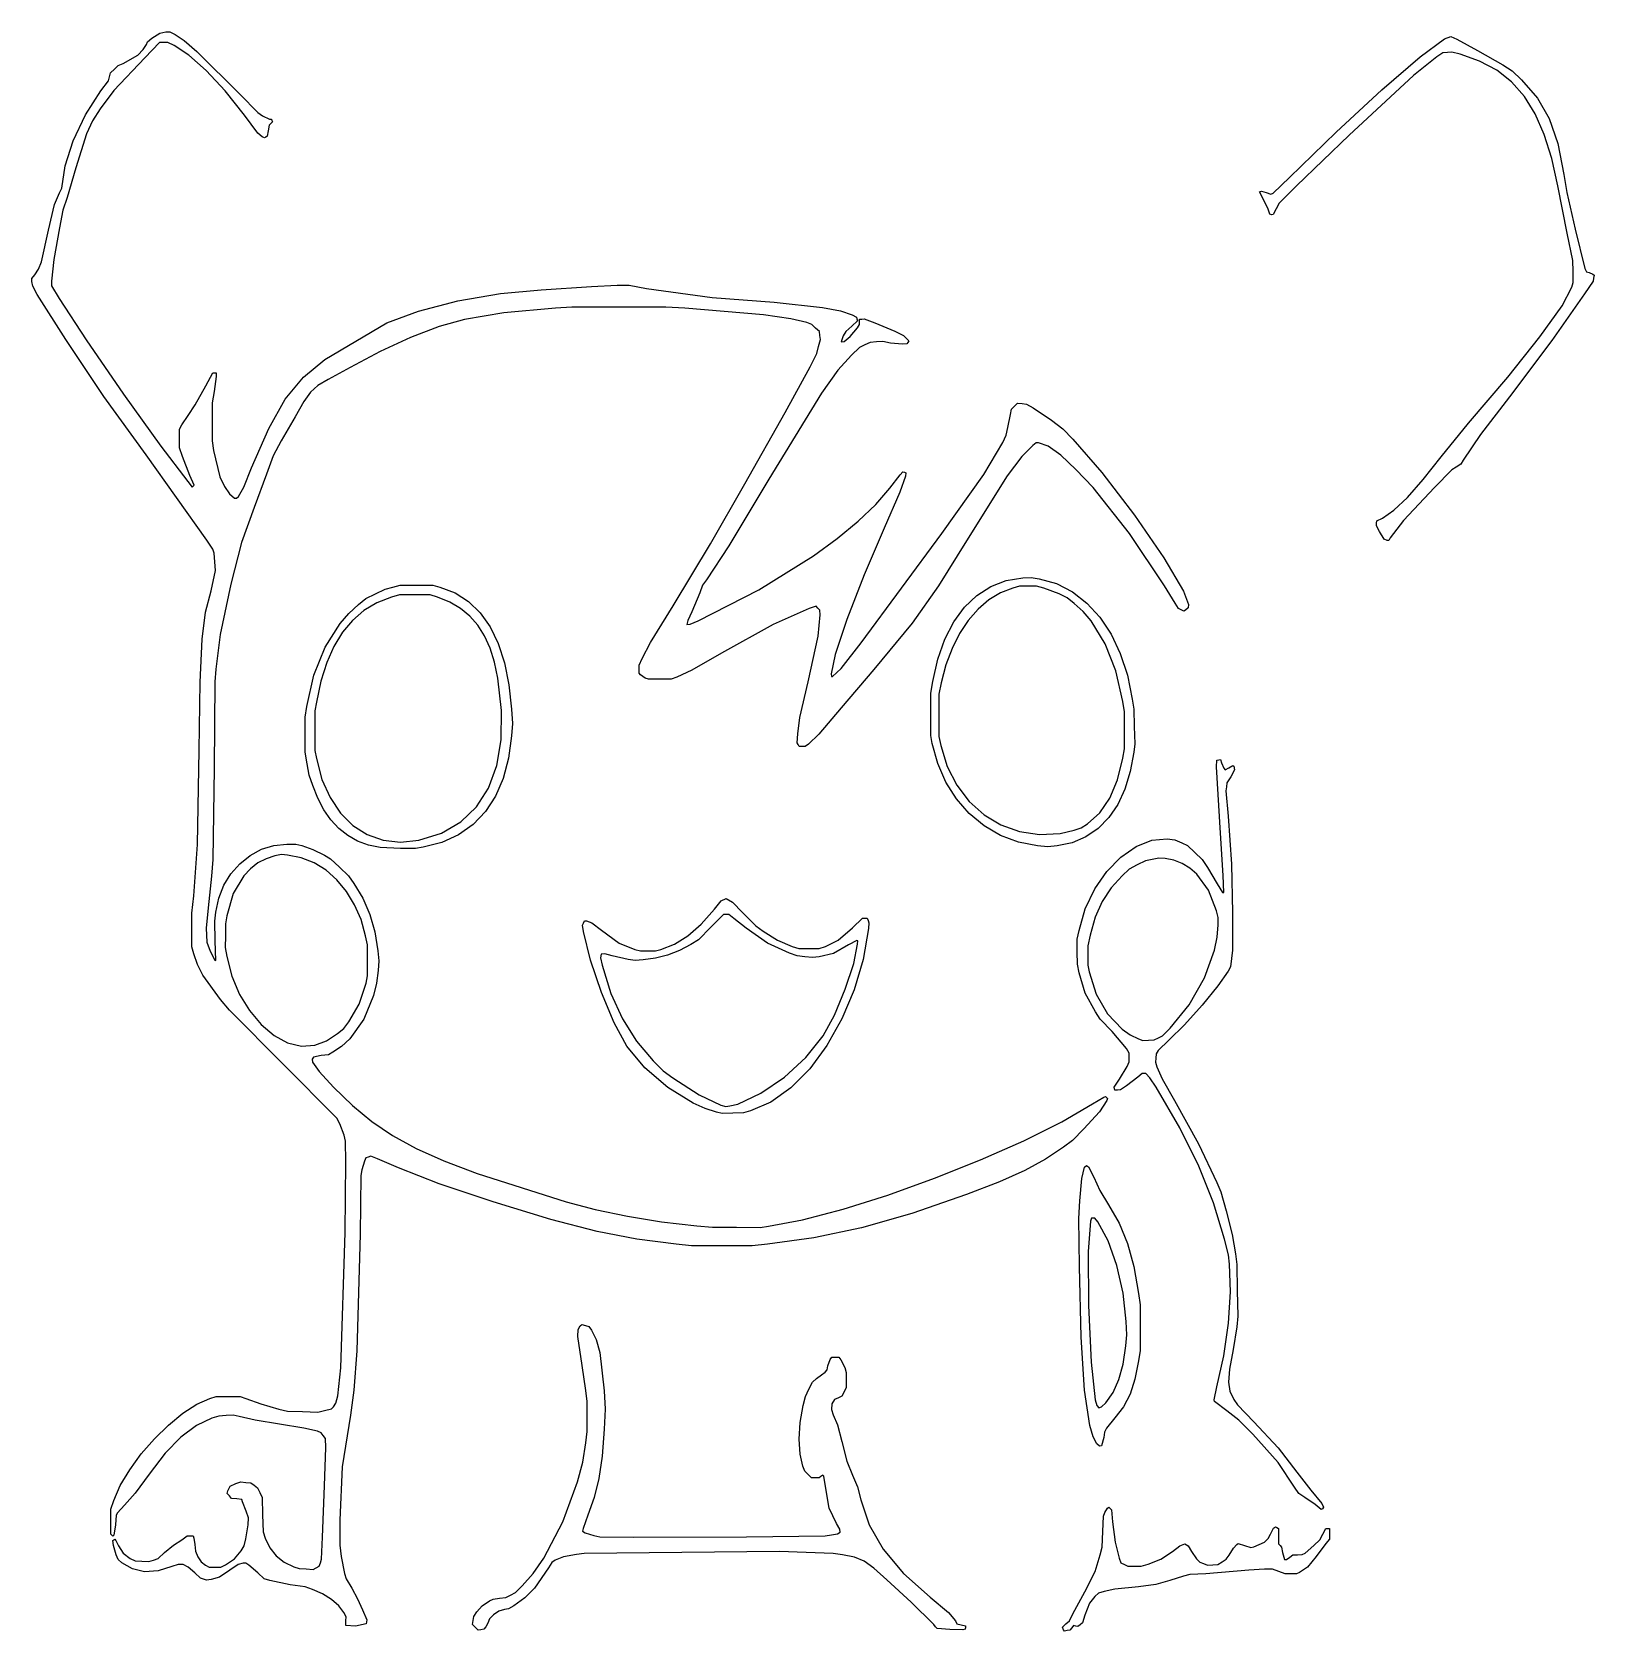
# Model space of a CAD drawing. Extents: x 12 to 169, y 0 to 161.
import ezdxf

# ---------------------------------------------------------------- set-up
doc = ezdxf.new("R2010")
doc.units = 0

msp = doc.modelspace()

# ---------------------------------------------------------------- linework, layer by layer
at = {"layer": 'Layer 1'}
for p, q in [((24.122475, 160.349407), (24.902478, 160.851122)), ((24.902478, 160.851122), (25.535385, 160.98494)), ((25.535385, 160.98494), (25.9239, 160.985)), ((25.9239, 160.985), (26.451741, 160.721234)), ((22.695973, 158.665929), (23.253912, 159.215463)), ((23.253912, 159.215463), (23.572982, 159.737582)), ((24.8835, 159.923), (23.4034, 158.39634)), ((23.572982, 159.737582), (23.664552, 160.00025)), ((23.664552, 160.00025), (24.122475, 160.349407)), ((25.3097, 159.923), (24.8835, 159.923)), ((25.7359, 159.923), (25.3097, 159.923)), ((26.353, 159.626), (25.7359, 159.923)), ((27.843033, 158.65775), (26.353, 159.626)), ((26.451741, 160.721234), (27.35101, 160.134747)), ((27.35101, 160.134747), (28.630295, 159.037238)), ((151.69133, 158.490672), (154.13652, 160.289081)), ((154.13652, 160.289081), (154.754155, 160.521175)), ((154.754155, 160.521175), (155.36222, 160.245871)), ((155.36222, 160.245871), (157.44352, 159.130721)), ((23.4034, 158.39634), (20.293584, 155.109876)), ((20.349891, 157.236113), (20.735706, 157.611083)), ((20.735706, 157.611083), (21.242022, 157.799382)), ((21.242022, 157.799382), (22.695973, 158.665929)), ((29.588787, 157.097), (27.843033, 158.65775)), ((28.630295, 159.037238), (32.996981, 154.693934)), ((147.823988, 155.163432), (151.69133, 158.490672)), ((153.34034, 158.490397), (151.013288, 156.603441)), ((153.96325, 158.893362), (153.34034, 158.490397)), ((154.4146, 158.930792), (153.96325, 158.893362)), ((154.86594, 158.968222), (154.4146, 158.930792)), ((155.71031, 158.73819), (154.86594, 158.968222)), ((157.663271, 158.059782), (155.71031, 158.73819)), ((157.44352, 159.130721), (159.99756, 157.691601)), ((159.378854, 157.142579), (157.663271, 158.059782)), ((159.99756, 157.691601), (160.93665, 157.071383)), ((18.998333, 155.055328), (19.762025, 156.073098)), ((19.762025, 156.073098), (19.863051, 156.467121)), ((19.863051, 156.467121), (19.964077, 156.861145)), ((19.964077, 156.861145), (20.349891, 157.236113)), ((31.483548, 155.0495), (29.588787, 157.097)), ((151.013288, 156.603441), (144.54463, 150.597787)), ((160.871986, 155.966441), (159.378854, 157.142579)), ((160.93665, 157.071383), (161.88118, 156.158842)), ((161.88118, 156.158842), (163.467003, 154.342575)), ((17.448482, 152.649006), (18.998333, 155.055328)), ((20.293584, 155.109876), (18.89934, 153.27116)), ((33.4206, 152.621), (31.483548, 155.0495)), ((32.996981, 154.693934), (34.765711, 152.872214)), ((143.215912, 150.916342), (147.823988, 155.163432)), ((162.157595, 154.511227), (160.871986, 155.966441)), ((163.250607, 152.756796), (162.157595, 154.511227)), ((18.89934, 153.27116), (18.161194, 152.033961)), ((34.765711, 152.872214), (35.247483, 152.54777)), ((163.467003, 154.342575), (164.649051, 152.277044)), ((16.21189, 150.053674), (17.448482, 152.649006)), ((18.161194, 152.033961), (17.552669, 150.730979)), ((34.783338, 150.820502), (33.4206, 152.621)), ((35.247483, 152.54777), (35.932343, 152.223326)), ((35.922071, 151.599683), (35.823771, 151.056133)), ((36.080996, 151.775293), (35.922071, 151.599683)), ((35.932343, 152.223326), (36.1355, 152.223)), ((36.23992, 151.950902), (36.080996, 151.775293)), ((36.1355, 152.223), (36.18771, 152.086951)), ((36.18771, 152.086951), (36.23992, 151.950902)), ((164.165951, 150.683007), (163.250607, 152.756796)), ((164.649051, 152.277044), (165.511331, 149.774537)), ((15.385935, 147.511864), (16.21189, 150.053674)), ((17.552669, 150.730979), (16.47752, 147.32091)), ((35.209107, 150.433018), (34.783338, 150.820502)), ((35.435683, 150.329782), (35.209107, 150.433018)), ((35.580577, 150.421182), (35.435683, 150.329782)), ((35.725471, 150.512582), (35.580577, 150.421182)), ((35.823771, 151.056133), (35.725471, 150.512582)), ((138.54852, 146.358381), (143.215912, 150.916342)), ((144.54463, 150.597787), (139.23453, 145.502027)), ((164.918552, 148.269719), (164.165951, 150.683007)), ((165.511331, 149.774537), (166.13785, 146.647342)), ((165.52334, 145.49679), (164.918552, 148.269719)), ((15.067993, 145.266108), (15.385935, 147.511864)), ((16.47752, 147.32091), (15.60033, 144.34669)), ((136.89202, 144.790291), (138.54852, 146.358381)), ((166.13785, 146.647342), (166.41586, 144.833052)), ((14.324587, 143.6302), (14.83063, 144.823599)), ((14.83063, 144.823599), (15.067993, 145.266108)), ((135.53518, 144.924864), (135.735849, 144.98765)), ((135.91257, 144.124888), (135.53518, 144.924864)), ((135.735849, 144.98765), (136.20626, 144.850763)), ((136.20626, 144.850763), (136.6738, 144.673504)), ((136.6738, 144.673504), (136.89202, 144.790291)), ((139.23453, 145.502027), (137.50875, 143.768377)), ((166.46507, 140.76195), (165.52334, 145.49679)), ((166.41586, 144.833052), (167.25717, 141.160232)), ((13.73331, 141.041809), (14.324587, 143.6302)), ((15.60033, 144.34669), (15.162449, 143.06341)), ((136.4037, 143.172634), (135.91257, 144.124888)), ((136.562755, 142.65227), (136.4037, 143.172634)), ((137.19746, 143.195357), (136.88616, 142.622337)), ((137.50875, 143.768377), (137.19746, 143.195357)), ((15.162449, 143.06341), (14.808688, 141.29338)), ((136.73255, 142.592757), (136.562755, 142.65227)), ((136.88616, 142.622337), (136.73255, 142.592757)), ((13.016635, 137.858956), (13.73331, 141.041809)), ((14.808688, 141.29338), (14.251006, 138.094283)), ((167.04625, 138.0184), (166.46507, 140.76195)), ((167.25717, 141.160232), (168.24715, 137.182472)), ((12.35383, 136.567859), (12.725962, 137.130873)), ((12.725962, 137.130873), (13.016635, 137.858956)), ((14.251006, 138.094283), (14.004871, 135.93455)), ((167.05725, 136.91213), (167.04625, 138.0184)), ((167.06825, 135.80586), (167.05725, 136.91213)), ((168.24715, 137.182472), (168.39582, 136.877536)), ((168.39582, 136.877536), (168.66133, 136.794456)), ((168.66133, 136.794456), (169.04612, 136.616739)), ((12.0574, 136.179), (12.35383, 136.567859)), ((12.057406, 135.89261), (12.0574, 136.179)), ((12.141578, 135.427612), (12.057406, 135.89261)), ((12.565547, 134.593509), (12.141578, 135.427612)), ((14.004871, 135.93455), (14.004517, 135.443318)), ((14.004517, 135.443318), (14.783959, 134.164518)), ((63.255641, 135.05435), (68.344491, 135.375453)), ((68.344491, 135.375453), (70.911041, 135.513671)), ((70.911041, 135.513671), (72.105811, 135.517371)), ((72.105811, 135.517371), (73.875841, 135.199603)), ((73.875841, 135.199603), (80.469231, 134.265061)), ((165.953812, 133.453479), (166.9456, 135.3191)), ((166.9456, 135.3191), (167.06825, 135.80586)), ((169.0686, 135.925967), (168.21851, 134.639087)), ((169.04612, 136.616739), (169.1654, 136.522099)), ((169.117, 136.224033), (169.0686, 135.925967)), ((169.1654, 136.522099), (169.117, 136.224033)), ((15.461606, 130.05341), (12.565547, 134.593509)), ((14.783959, 134.164518), (17.496094, 130.007054)), ((50.923631, 132.916646), (54.90408, 133.934359)), ((54.90408, 133.934359), (59.186484, 134.683652)), ((59.186484, 134.683652), (63.255641, 135.05435)), ((80.469231, 134.265061), (86.708601, 133.81141)), ((86.708601, 133.81141), (91.570662, 133.291216)), ((168.21851, 134.639087), (164.922589, 129.962607)), ((47.760341, 131.74069), (50.923631, 132.916646)), ((55.567306, 132.083086), (53.005495, 131.351249)), ((59.505371, 132.725533), (55.567306, 132.083086)), ((64.715586, 133.211326), (59.505371, 132.725533)), ((66.352866, 133.322569), (64.715586, 133.211326)), ((71.087706, 133.323869), (66.352866, 133.322569)), ((75.822546, 133.325169), (71.087706, 133.323869)), ((77.725336, 133.210951), (75.822546, 133.325169)), ((85.632961, 132.540479), (77.725336, 133.210951)), ((88.365611, 132.150721), (85.632961, 132.540479)), ((89.994136, 131.758931), (88.365611, 132.150721)), ((91.570662, 133.291216), (93.374587, 132.926786)), ((93.374587, 132.926786), (94.547891, 132.52761)), ((95.093421, 131.925945), (94.502111, 131.397384)), ((94.547891, 132.52761), (94.970421, 132.313493)), ((94.970421, 132.313493), (95.031921, 132.119719)), ((95.031921, 132.119719), (95.093421, 131.925945)), ((95.289881, 131.819089), (95.292881, 132.088588)), ((95.292881, 132.088588), (95.517481, 132.114778)), ((95.517481, 132.114778), (95.742081, 132.140968)), ((95.742081, 132.140968), (96.845011, 131.731664)), ((163.715966, 130.326352), (165.953812, 133.453479)), ((41.512981, 128.04731), (47.760341, 131.74069)), ((53.005495, 131.351249), (50.11381, 130.252303)), ((90.507126, 131.562619), (89.994136, 131.758931)), ((90.878386, 131.205947), (90.507126, 131.562619)), ((91.249636, 130.849274), (90.878386, 131.205947)), ((91.306536, 130.451016), (91.249636, 130.849274)), ((91.363436, 130.052758), (91.306536, 130.451016)), ((93.651461, 130.416685), (93.43698, 129.827271)), ((93.910791, 130.868823), (93.651461, 130.416685)), ((93.731265, 129.843587), (94.34111, 130.353238)), ((94.502111, 131.397384), (93.910791, 130.868823)), ((94.34111, 130.353238), (95.073311, 131.243828)), ((95.073311, 131.243828), (95.286881, 131.54959)), ((95.286881, 131.54959), (95.289881, 131.819089)), ((96.845011, 131.731664), (98.832951, 130.894792)), ((98.832951, 130.894792), (99.717971, 130.467224)), ((99.717971, 130.467224), (99.980991, 130.190539)), ((160.490537, 126.277225), (163.715966, 130.326352)), ((19.279406, 124.312833), (15.461606, 130.05341)), ((17.496094, 130.007054), (21.258829, 124.556519)), ((47.069648, 128.860681), (44.050406, 127.250816)), ((50.11381, 130.252303), (47.069648, 128.860681)), ((90.996846, 128.63673), (91.180146, 129.344744)), ((91.180146, 129.344744), (91.363436, 130.052758)), ((93.43698, 129.827271), (93.731265, 129.843587)), ((95.299781, 129.25653), (94.483141, 128.476897)), ((95.827331, 129.514107), (95.299781, 129.25653)), ((96.354871, 129.771683), (95.827331, 129.514107)), ((96.993961, 129.813213), (96.354871, 129.771683)), ((97.633041, 129.854743), (96.993961, 129.813213)), ((98.409991, 129.704307), (97.633041, 129.854743)), ((99.620371, 129.582205), (98.409991, 129.704307)), ((100.053811, 129.610535), (99.620371, 129.582205)), ((99.980991, 130.190539), (100.244011, 129.913853)), ((100.148911, 129.762195), (100.053811, 129.610535)), ((100.244011, 129.913853), (100.148911, 129.762195)), ((164.922589, 129.962607), (160.64986, 124.300687)), ((39.356185, 126.261938), (41.512981, 128.04731)), ((44.050406, 127.250816), (41.858626, 126.027446)), ((87.814226, 122.70711), (90.342886, 127.3092)), ((90.342886, 127.3092), (90.996846, 128.63673)), ((94.483141, 128.476897), (93.124251, 126.971539)), ((29.55839, 125.410888), (30.246049, 126.690648)), ((30.246049, 126.690648), (30.4223, 126.69)), ((30.5938, 126.33599), (30.37876, 124.83146)), ((30.4223, 126.69), (30.5985, 126.69)), ((30.5985, 126.69), (30.5938, 126.33599)), ((37.538201, 124.039668), (39.356185, 126.261938)), ((41.858626, 126.027446), (40.823806, 125.414828)), ((93.124251, 126.971539), (91.46967, 124.668335)), ((156.536, 121.6456), (160.490537, 126.277225)), ((23.530346, 118.45971), (19.279406, 124.312833)), ((21.258829, 124.556519), (25.017454, 119.312559)), ((28.478361, 123.480048), (29.55839, 125.410888)), ((30.37876, 124.83146), (30.168455, 123.68094)), ((35.865627, 121.094169), (37.538201, 124.039668)), ((40.077965, 124.760801), (39.39069, 123.806834)), ((40.823806, 125.414828), (40.077965, 124.760801)), ((91.46967, 124.668335), (86.177571, 116.025497)), ((160.64986, 124.300687), (157.760748, 120.499409)), ((27.117237, 121.482738), (27.75147, 122.428928)), ((27.75147, 122.428928), (28.478361, 123.480048)), ((30.168455, 123.68094), (30.166155, 121.77815)), ((38.531566, 122.294396), (37.135556, 119.860596)), ((39.39069, 123.806834), (38.531566, 122.294396)), ((83.765906, 115.53847), (87.814226, 122.70711)), ((110.20432, 121.21874), (110.47883, 122.52755)), ((110.47883, 122.52755), (110.57988, 123.05552)), ((110.57988, 123.05552), (110.88251, 123.35815)), ((110.88251, 123.35815), (111.18514, 123.66078)), ((111.18514, 123.66078), (111.6329, 123.60778)), ((111.6329, 123.60778), (112.08066, 123.55478)), ((112.08066, 123.55478), (112.7567, 123.19013)), ((112.7567, 123.19013), (114.59063, 121.95208)), ((26.882107, 121.026538), (27.117237, 121.482738)), ((26.883907, 120.097268), (26.882107, 121.026538)), ((30.166155, 121.77815), (30.163855, 119.87537)), ((34.145061, 117.13911), (35.865627, 121.094169)), ((110.03087, 120.4379), (110.20432, 121.21874)), ((114.59063, 121.95208), (115.74852, 121.07868)), ((115.74852, 121.07868), (116.76041, 120.03376)), ((153.78301, 118.26222), (156.536, 121.6456)), ((25.017454, 119.312559), (27.717259, 115.774818)), ((26.885707, 119.167998), (26.883907, 120.097268)), ((27.20564, 118.282978), (26.885707, 119.167998)), ((30.163855, 119.87537), (30.314911, 118.90185)), ((37.135556, 119.860596), (36.302071, 118.344568)), ((107.786152, 116.495436), (109.69129, 119.71421)), ((109.69129, 119.71421), (110.03087, 120.4379)), ((112.71884, 119.4016), (111.604695, 118.296209)), ((113.064, 119.654), (112.71884, 119.4016)), ((113.30431, 119.65428), (113.064, 119.654)), ((114.251505, 119.330863), (113.30431, 119.65428)), ((115.528773, 118.417017), (114.251505, 119.330863)), ((116.76041, 120.03376), (119.6631, 116.680526)), ((157.760748, 120.499409), (156.01879, 117.928657)), ((29.659136, 109.88411), (23.530346, 118.45971)), ((27.943315, 116.394268), (27.20564, 118.282978)), ((30.314911, 118.90185), (30.959747, 116.255798)), ((36.302071, 118.344568), (35.646116, 116.515986)), ((111.604695, 118.296209), (110.125789, 116.338936)), ((117.061684, 116.997346), (115.528773, 118.417017)), ((151.988431, 115.97285), (153.78301, 118.26222)), ((155.76656, 117.524417), (155.31078, 117.229327)), ((156.01879, 117.928657), (155.76656, 117.524417)), ((28.361051, 115.390578), (27.943315, 116.394268)), ((30.959747, 116.255798), (31.404464, 115.279969)), ((33.350863, 115.208169), (34.145061, 117.13911)), ((35.646116, 116.515986), (34.405696, 113.152916)), ((86.177571, 116.025497), (82.147431, 109.295181)), ((98.322681, 115.101247), (99.387071, 116.461277)), ((99.916401, 116.300797), (99.358422, 114.695597)), ((99.387071, 116.461277), (99.643021, 116.764267)), ((99.643021, 116.764267), (99.802561, 116.703067)), ((99.802561, 116.703067), (99.962101, 116.641867)), ((99.962101, 116.641867), (99.916401, 116.300797)), ((103.5818, 110.5386), (107.786152, 116.495436)), ((110.125789, 116.338936), (106.04122, 109.82217)), ((118.775811, 115.156454), (117.061684, 116.997346)), ((119.6631, 116.680526), (122.930759, 112.394071)), ((150.397996, 114.172644), (151.988431, 115.97285)), ((154.855, 116.934227), (153.12829, 115.174597)), ((155.31078, 117.229327), (154.855, 116.934227)), ((27.717259, 115.774818), (28.184351, 115.213778)), ((28.184351, 115.213778), (28.272701, 115.302178)), ((28.272701, 115.302178), (28.361051, 115.390578)), ((31.404464, 115.279969), (31.931441, 114.53364)), ((31.931441, 114.53364), (32.417974, 114.110142)), ((32.623608, 114.103138), (32.833141, 114.266749)), ((32.833141, 114.266749), (33.350863, 115.208169)), ((80.311142, 109.513587), (83.765906, 115.53847)), ((96.917002, 113.478268), (98.322681, 115.101247)), ((99.358422, 114.695597), (97.766351, 111.069477)), ((122.449999, 110.549429), (118.775811, 115.156454)), ((153.12829, 115.174597), (150.006973, 111.862279)), ((32.417974, 114.110142), (32.623608, 114.103138)), ((34.405696, 113.152916), (33.119768, 109.642956)), ((95.1419, 111.78522), (96.917002, 113.478268)), ((147.88848, 112.10131), (149.026435, 112.876998)), ((149.026435, 112.876998), (150.397996, 114.172644)), ((93.038792, 110.050776), (95.1419, 111.78522)), ((97.766351, 111.069477), (95.750519, 106.377705)), ((122.930759, 112.394071), (125.888268, 108.104461)), ((147.27576, 111.3282), (147.30406, 111.57506)), ((147.60047, 110.73429), (147.27576, 111.3282)), ((147.30406, 111.57506), (147.33236, 111.82191)), ((147.33236, 111.82191), (147.88848, 112.10131)), ((150.006973, 111.862279), (148.65672, 110.118287)), ((30.261614, 108.96999), (29.659136, 109.88411)), ((33.119768, 109.642956), (32.057086, 105.449296)), ((76.530466, 103.28097), (80.311142, 109.513587)), ((90.649097, 108.303607), (93.038792, 110.050776)), ((95.470628, 99.546783), (103.5818, 110.5386)), ((106.04122, 109.82217), (103.237577, 105.26659)), ((125.95591, 105.27278), (122.449999, 110.549429)), ((148.06291, 109.9855), (147.60047, 110.73429)), ((148.368, 109.831), (148.06247, 109.98588)), ((148.06247, 109.98588), (148.06291, 109.9855)), ((148.53616, 109.830657), (148.368, 109.831)), ((148.65672, 110.118287), (148.53616, 109.830657)), ((30.365092, 108.55904), (30.261614, 108.96999)), ((30.513125, 106.830555), (30.365092, 108.55904)), ((82.147431, 109.295181), (79.892901, 105.892097)), ((85.175612, 104.885789), (90.649097, 108.303607)), ((125.888268, 108.104461), (127.86051, 104.74176)), ((30.065778, 104.79295), (30.513125, 106.830555)), ((95.750519, 106.377705), (94.020271, 101.911177)), ((29.502189, 102.648936), (30.065778, 104.79295)), ((32.057086, 105.449296), (30.98985, 100.395325)), ((46.614261, 104.47548), (47.590912, 104.95641)), ((47.590912, 104.95641), (48.343177, 105.15652)), ((48.343177, 105.15652), (49.095442, 105.35664)), ((49.095442, 105.35664), (50.732722, 105.35364)), ((50.732722, 105.35364), (52.370002, 105.35064)), ((52.370002, 105.35064), (53.078016, 105.1551)), ((53.078016, 105.1551), (54.61412, 104.567919)), ((54.61412, 104.567919), (55.971304, 103.70544)), ((79.226161, 104.564577), (78.424464, 102.681637)), ((79.052781, 101.761147), (85.175612, 104.885789)), ((79.505641, 105.361087), (79.226161, 104.564577)), ((79.892901, 105.892097), (79.505641, 105.361087)), ((103.237577, 105.26659), (100.58968, 101.51114)), ((107.102655, 104.320489), (108.499314, 105.22072)), ((109.459518, 104.586687), (108.290505, 103.87724)), ((108.499314, 105.22072), (110.038867, 105.81278)), ((110.70439, 105.06045), (109.459518, 104.586687)), ((110.038867, 105.81278), (111.70957, 106.08314)), ((111.388, 105.248), (110.70439, 105.06045)), ((112.243, 105.248), (111.388, 105.248)), ((111.70957, 106.08314), (112.55033, 106.13414)), ((113.09841, 105.24776), (112.243, 105.248)), ((112.55033, 106.13414), (113.3601, 105.99263)), ((113.84284, 105.0553), (113.09841, 105.24776)), ((113.3601, 105.99263), (115.097619, 105.504861)), ((115.38379, 104.47327), (113.84284, 105.0553)), ((115.097619, 105.504861), (116.705206, 104.683413)), ((116.705206, 104.683413), (118.166911, 103.548872)), ((127.03877, 103.52575), (125.95591, 105.27278)), ((127.86051, 104.74176), (128.380785, 103.388687)), ((43.929888, 102.511024), (44.888477, 103.3886)), ((44.888477, 103.3886), (45.63761, 103.99456)), ((46.749266, 103.561683), (45.444291, 102.787301)), ((45.63761, 103.99456), (46.614261, 104.47548)), ((48.210449, 104.13412), (46.749266, 103.561683)), ((49.006965, 104.37883), (48.210449, 104.13412)), ((50.555745, 104.37983), (49.006965, 104.37883)), ((52.104525, 104.38083), (50.555745, 104.37983)), ((52.85679, 104.13049), (52.104525, 104.38083)), ((54.083052, 103.634428), (52.85679, 104.13049)), ((55.162629, 103.006987), (54.083052, 103.634428)), ((56.101805, 102.239741), (55.162629, 103.006987)), ((55.971304, 103.70544), (57.148361, 102.569724)), ((74.26105, 99.569586), (76.530466, 103.28097)), ((90.22425, 102.99454), (86.61446, 101.384319)), ((90.92048, 103.22393), (90.22425, 102.99454)), ((91.10765, 103.03676), (90.92048, 103.22393)), ((91.29482, 102.84959), (91.10765, 103.03676)), ((104.784981, 101.649639), (105.86063, 103.125619)), ((105.86063, 103.125619), (107.102655, 104.320489)), ((107.208731, 102.947198), (106.225577, 101.811651)), ((108.290505, 103.87724), (107.208731, 102.947198)), ((116.18031, 104.08369), (115.38379, 104.47327)), ((116.89453, 103.51208), (116.18031, 104.08369)), ((117.770884, 102.708754), (116.89453, 103.51208)), ((118.166911, 103.548872), (119.466784, 102.121825)), ((127.38011, 103.01773), (127.03877, 103.52575)), ((127.64371, 102.88142), (127.38011, 103.01773)), ((128.328859, 103.053847), (128.08149, 102.83831)), ((128.380785, 103.388687), (128.328859, 103.053847)), ((29.163209, 99.904688), (29.502189, 102.648936)), ((41.54111, 99.098499), (43.048716, 101.496077)), ((43.048716, 101.496077), (43.929888, 102.511024)), ((44.291575, 101.805446), (43.287164, 100.61059)), ((45.444291, 102.787301), (44.291575, 101.805446)), ((56.906864, 101.324261), (56.101805, 102.239741)), ((57.584091, 100.252122), (56.906864, 101.324261)), ((57.148361, 102.569724), (58.14408, 101.162831)), ((78.011369, 101.789926), (77.938176, 101.398188)), ((77.938176, 101.398188), (78.265206, 101.418052)), ((78.424464, 102.681637), (78.011369, 101.789926)), ((78.265206, 101.418052), (79.052781, 101.761147)), ((86.61446, 101.384319), (81.42445, 98.51472)), ((91.11924, 100.207089), (91.33532, 102.36096)), ((91.33532, 102.36096), (91.29482, 102.84959)), ((94.020271, 101.911177), (92.829798, 98.367074)), ((100.58968, 101.51114), (96.71682, 96.85098)), ((103.887451, 99.906079), (104.784981, 101.649639)), ((106.225577, 101.811651), (105.352423, 100.48569)), ((118.583031, 101.757798), (117.770884, 102.708754)), ((119.990626, 99.461776), (118.583031, 101.757798)), ((119.466784, 102.121825), (120.588874, 100.42286)), ((127.90731, 102.74511), (127.64371, 102.88142)), ((128.08149, 102.83831), (127.90731, 102.74511)), ((28.977203, 95.59817), (29.163209, 99.904688)), ((30.98985, 100.395325), (30.549426, 96.908876)), ((43.287164, 100.61059), (42.427108, 99.197207)), ((58.13977, 99.014897), (57.584091, 100.252122)), ((58.14408, 101.162831), (58.957252, 99.486822)), ((90.11614, 95.62618), (91.11924, 100.207089)), ((103.17978, 97.908469), (103.887451, 99.906079)), ((105.352423, 100.48569), (104.600649, 98.984402)), ((120.588874, 100.42286), (121.517232, 98.472565)), ((40.410643, 96.284721), (41.54111, 99.098499)), ((42.427108, 99.197207), (41.707454, 97.559769)), ((58.580185, 97.604159), (58.13977, 99.014897)), ((58.957252, 99.486822), (59.586668, 97.543756)), ((73.415516, 97.97087), (74.26105, 99.569586)), ((81.42445, 98.51472), (78.432161, 96.802435)), ((92.829798, 98.367074), (92.433291, 96.442577)), ((93.434893, 96.978809), (95.470628, 99.546783)), ((104.600649, 98.984402), (103.981635, 97.322879)), ((121.069153, 96.721584), (119.990626, 99.461776)), ((121.517232, 98.472565), (122.235907, 96.291526)), ((30.549426, 96.908876), (30.454356, 95.625606)), ((41.707454, 97.559769), (41.124252, 95.692749)), ((58.91162, 96.01148), (58.580185, 97.604159)), ((59.586668, 97.543756), (60.031119, 95.335696)), ((73.123173, 96.50572), (73.124273, 96.90641)), ((73.2562, 96.3158), (73.123173, 96.50572)), ((73.124273, 96.90641), (73.125373, 97.30711)), ((73.125373, 97.30711), (73.415516, 97.97087)), ((78.432161, 96.802435), (76.92872, 96.10616)), ((92.5885, 96.1571), (93.434893, 96.978809)), ((96.71682, 96.85098), (93.4463, 93.01498)), ((102.67371, 95.67034), (103.17978, 97.908469)), ((103.981635, 97.322879), (103.50676, 95.51621)), ((121.77045, 93.63479), (121.069153, 96.721584)), ((28.872538, 88.76735), (28.977203, 95.59817)), ((30.454356, 95.625606), (30.370266, 86.952436)), ((39.702297, 93.1436), (40.410643, 96.284721)), ((41.124252, 95.692749), (40.673549, 93.59062)), ((59.273789, 92.74903), (58.91162, 96.01148)), ((60.031119, 95.335696), (60.289396, 92.8647)), ((73.720811, 96.01278), (73.2562, 96.3158)), ((74.052418, 95.89974), (73.720811, 96.01278)), ((75.202938, 95.90474), (74.052418, 95.89974)), ((76.353458, 95.90974), (75.202938, 95.90474)), ((76.92872, 96.10616), (76.353458, 95.90974)), ((89.301855, 92.047891), (90.11614, 95.62618)), ((92.433291, 96.442577), (92.460891, 96.156947)), ((92.460891, 96.156947), (92.5885, 96.1571)), ((102.46998, 94.47556), (102.67371, 95.67034)), ((103.50676, 95.51621), (103.2664, 94.38729)), ((122.235907, 96.291526), (122.72895, 93.90033)), ((40.673549, 93.59062), (40.519867, 92.7056)), ((102.46598, 92.35152), (102.46998, 94.47556)), ((103.2664, 94.38729), (103.2644, 92.26325)), ((121.92705, 92.61702), (121.77045, 93.63479)), ((122.72895, 93.90033), (122.88222, 92.88256)), ((39.546558, 92.08601), (39.702297, 93.1436)), ((39.547858, 90.31597), (39.546558, 92.08601)), ((40.519867, 92.7056), (40.516767, 90.71431)), ((59.234134, 89.80673), (59.273789, 92.74903)), ((60.289396, 92.8647), (60.380166, 91.43152)), ((89.08163, 90.39882), (89.301855, 92.047891)), ((93.4463, 93.01498), (91.196202, 90.368404)), ((102.46198, 90.22748), (102.46598, 92.35152)), ((103.2644, 92.26325), (103.2624, 90.13921)), ((121.92905, 90.75848), (121.92705, 92.61702)), ((122.88222, 92.88256), (122.92682, 91.14518)), ((39.549158, 88.54594), (39.547858, 90.31597)), ((40.516767, 90.71431), (40.513667, 88.72302)), ((60.291956, 90.20965), (59.995602, 87.952083)), ((60.380166, 91.43152), (60.291956, 90.20965)), ((89.02973, 89.50804), (89.08163, 90.39882)), ((91.196202, 90.368404), (90.16859, 89.37362)), ((102.61317, 89.43097), (102.46198, 90.22748)), ((103.2624, 90.13921), (103.45994, 89.23752)), ((121.93105, 88.89994), (121.92905, 90.75848)), ((122.92682, 91.14518), (122.97142, 89.40778)), ((28.708712, 79.251405), (28.872538, 88.76735)), ((39.748407, 87.39542), (39.549158, 88.54594)), ((40.513667, 88.72302), (40.663408, 87.92651)), ((58.799848, 87.199335), (59.234134, 89.80673)), ((89.13321, 89.31468), (89.02973, 89.50804)), ((89.2367, 89.1213), (89.13321, 89.31468)), ((89.5301, 89.1213), (89.2367, 89.1213)), ((89.82343, 89.1209), (89.5301, 89.1213)), ((90.16859, 89.37362), (89.82343, 89.1209)), ((103.157762, 87.3977), (102.61317, 89.43097)), ((103.45994, 89.23752), (104.117923, 87.107922)), ((121.76911, 87.93401), (121.93105, 88.89994)), ((122.86889, 88.53843), (122.527001, 86.594903)), ((122.97142, 89.40778), (122.86889, 88.53843)), ((30.370266, 86.952436), (30.240611, 77.748256)), ((39.947657, 86.24489), (39.748407, 87.39542)), ((40.663408, 87.92651), (41.22018, 85.818978)), ((57.978122, 84.941596), (58.799848, 87.199335)), ((59.995602, 87.952083), (59.453006, 85.921759)), ((103.974851, 85.528962), (103.157762, 87.3977)), ((104.117923, 87.107922), (105.086751, 85.218857)), ((121.248686, 85.774877), (121.76911, 87.93401)), ((131.19653, 87.08565), (131.22533, 87.74941)), ((131.58383, 80.40377), (131.19653, 87.08565)), ((131.22533, 87.74941), (131.41957, 87.77701)), ((131.41957, 87.77701), (131.6138, 87.80461)), ((131.6138, 87.80461), (131.7054, 87.46448)), ((131.7054, 87.46448), (131.9254, 86.95008)), ((131.9254, 86.95008), (132.05381, 86.77581)), ((132.05381, 86.77581), (132.44529, 86.98816)), ((132.44529, 86.98816), (132.83677, 87.2005)), ((132.83677, 87.2005), (132.93821, 87.1378)), ((132.93821, 87.1378), (133.010462, 86.789718)), ((40.28909, 85.21536), (39.947657, 86.24489)), ((41.22018, 85.818978), (42.033708, 83.981482)), ((59.453006, 85.921759), (58.670949, 84.127237)), ((105.03956, 83.848956), (103.974851, 85.528962)), ((120.473276, 83.936227), (121.248686, 85.774877)), ((122.527001, 86.594903), (121.988312, 84.846815)), ((132.23379, 85.48418), (132.18589, 85.06797)), ((132.63672, 86.0848), (132.23379, 85.48418)), ((133.010462, 86.789718), (132.63672, 86.0848)), ((40.795686, 83.912616), (40.28909, 85.21536)), ((41.4023, 82.756537), (40.795686, 83.912616)), ((42.033708, 83.981482), (43.079952, 82.43322)), ((56.77615, 83.048268), (57.978122, 84.941596)), ((58.670949, 84.127237), (57.656211, 82.577078)), ((106.327011, 82.381881), (105.03956, 83.848956)), ((105.086751, 85.218857), (106.331774, 83.595881)), ((119.460808, 82.451387), (120.473276, 83.936227)), ((121.988312, 84.846815), (121.262466, 83.305952)), ((132.18589, 85.06797), (132.13799, 84.65176)), ((132.13799, 84.65176), (132.36609, 82.12946)), ((42.107955, 81.748022), (41.4023, 82.756537)), ((43.079952, 82.43322), (44.334875, 81.193391)), ((55.201122, 81.534104), (56.77615, 83.048268)), ((57.656211, 82.577078), (56.415574, 81.279839)), ((107.812326, 81.151936), (106.327011, 82.381881)), ((106.331774, 83.595881), (107.818341, 82.264551)), ((107.818341, 82.264551), (109.511802, 81.250425)), ((118.22921, 81.35368), (119.460808, 82.451387)), ((121.262466, 83.305952), (120.359109, 81.9841)), ((132.36609, 82.12946), (132.717563, 77.305912)), ((42.911676, 80.887973), (42.107955, 81.748022)), ((43.812487, 80.177286), (42.911676, 80.887973)), ((44.334875, 81.193391), (45.774441, 80.281193)), ((50.96067, 79.70228), (53.260232, 80.413857)), ((53.260232, 80.413857), (55.201122, 81.534104)), ((56.415574, 81.279839), (54.955817, 80.244082)), ((109.470626, 80.18332), (107.812326, 81.151936)), ((109.511802, 81.250425), (111.377506, 80.57906)), ((111.377506, 80.57906), (113.380802, 80.276013)), ((115.48751, 80.3666), (116.88569, 80.69469)), ((116.88569, 80.69469), (117.59158, 80.92721)), ((117.59158, 80.92721), (118.22921, 81.35368)), ((119.287884, 80.893043), (118.058436, 80.044567)), ((120.359109, 81.9841), (119.287884, 80.893043)), ((28.324292, 74.12035), (28.708712, 79.251405)), ((35.139425, 78.784993), (36.384114, 79.175701)), ((36.384114, 79.175701), (37.695067, 79.309756)), ((37.695067, 79.309756), (38.596893, 79.307756)), ((38.596893, 79.307756), (39.198235, 79.156936)), ((39.198235, 79.156936), (40.320637, 78.77788)), ((44.809412, 79.616862), (43.812487, 80.177286)), ((45.901475, 79.2076), (44.809412, 79.616862)), ((45.774441, 80.281193), (47.37461, 79.715823)), ((47.0877, 78.9504), (45.901475, 79.2076)), ((47.087686, 78.94976), (47.0877, 78.9504)), ((49.105976, 78.86516), (47.087686, 78.94976)), ((47.37461, 79.715823), (49.111345, 79.516479)), ((50.621036, 78.85436), (49.105976, 78.86516)), ((49.111345, 79.516479), (50.960608, 79.70236)), ((51.406066, 78.99125), (50.621036, 78.85436)), ((50.960608, 79.70236), (50.96067, 79.70228)), ((53.283721, 79.478366), (51.406066, 78.99125)), ((54.955817, 80.244082), (53.283721, 79.478366)), ((111.277033, 79.500231), (109.470626, 80.18332)), ((113.20667, 79.12687), (111.277033, 79.500231)), ((113.20577, 79.1265), (113.20667, 79.12687)), ((114.241363, 79.0483), (113.20577, 79.1265)), ((113.380802, 80.276013), (115.48704, 80.36684)), ((115.16345, 79.1225), (114.241363, 79.0483)), ((116.68041, 79.450458), (115.16345, 79.1225)), ((115.48704, 80.36684), (115.48751, 80.3666)), ((118.058436, 80.044567), (116.68041, 79.450458)), ((121.578322, 77.983859), (123.107727, 79.054135)), ((123.107727, 79.054135), (124.687893, 79.695009)), ((124.687893, 79.695009), (126.248958, 79.846794)), ((126.248958, 79.846794), (127.000495, 79.720625)), ((127.000495, 79.720625), (127.72106, 79.4498)), ((127.72106, 79.4498), (128.28869, 79.17039)), ((128.28869, 79.17039), (129.02863, 78.46998)), ((131.8594, 76.13356), (131.58383, 80.40377)), ((30.240611, 77.748256), (30.107118, 76.066716)), ((32.068066, 76.3266), (32.954889, 77.335077)), ((32.954889, 77.335077), (33.987513, 78.162997)), ((33.987513, 78.162997), (35.139425, 78.784993)), ((34.782688, 77.409402), (34.036615, 76.835324)), ((35.601139, 77.837934), (34.782688, 77.409402)), ((36.484467, 78.1116), (35.601139, 77.837934)), ((37.14823, 78.25197), (36.484467, 78.1116)), ((37.763915, 78.19717), (37.14823, 78.25197)), ((39.136904, 77.938998), (37.763915, 78.19717)), ((40.433818, 77.427111), (39.136904, 77.938998)), ((40.320637, 78.77788), (41.482065, 78.190556)), ((41.63676, 76.680046), (40.433818, 77.427111)), ((41.482065, 78.190556), (42.088039, 77.836546)), ((42.088039, 77.836546), (42.985706, 76.980666)), ((120.169542, 76.54387), (121.578322, 77.983859)), ((123.23016, 77.2062), (122.40372, 76.7909)), ((124.05661, 77.62151), (123.23016, 77.2062)), ((124.72037, 77.75997), (124.05661, 77.62151)), ((125.38414, 77.89842), (124.72037, 77.75997)), ((126.02446, 77.84692), (125.38414, 77.89842)), ((126.898356, 77.690053), (126.02446, 77.84692)), ((127.727128, 77.370017), (126.898356, 77.690053)), ((128.50065, 76.897111), (127.727128, 77.370017)), ((129.02863, 78.46998), (129.76857, 77.76957)), ((129.76857, 77.76957), (130.30584, 76.96635)), ((132.717563, 77.305912), (132.80634, 72.39427)), ((30.107118, 76.066716), (29.79151, 72.882886)), ((31.353556, 75.162929), (32.068066, 76.3266)), ((33.370418, 76.125021), (32.30765, 74.333027)), ((34.036615, 76.835324), (33.370418, 76.125021)), ((42.727833, 75.716336), (41.63676, 76.680046)), ((43.68914, 74.554516), (42.727833, 75.716336)), ((42.985706, 76.980666), (43.883374, 76.124776)), ((43.883374, 76.124776), (44.44023, 75.343376)), ((118.951246, 74.793857), (120.169542, 76.54387)), ((121.69662, 76.12571), (120.583851, 74.903409)), ((122.40372, 76.7909), (121.69662, 76.12571)), ((129.208791, 76.281631), (128.50065, 76.897111)), ((130.388424, 74.664145), (129.208791, 76.281631)), ((130.30584, 76.96635), (131.278, 75.2965)), ((131.917, 74.4299), (131.8594, 76.13356)), ((28.133915, 72.35031), (28.324292, 74.12035)), ((30.837873, 73.869429), (31.353556, 75.162929)), ((32.30765, 74.333027), (31.654377, 72.10799)), ((44.502784, 73.21312), (43.68914, 74.554516)), ((44.44023, 75.343376), (45.348498, 73.855812)), ((117.993298, 72.793507), (118.951246, 74.793857)), ((120.583851, 74.903409), (119.690875, 73.523995)), ((131.185, 72.59994), (130.388424, 74.664145)), ((131.278, 75.2965), (131.81458, 74.42987)), ((131.81458, 74.42987), (131.917, 74.4299)), ((29.79151, 72.882886), (29.563826, 70.849586)), ((30.439976, 71.553076), (30.547527, 72.471466)), ((30.547527, 72.471466), (30.837873, 73.869429)), ((45.150868, 71.710684), (44.502784, 73.21312)), ((45.348498, 73.855812), (46.053886, 72.229247)), ((79.357675, 71.25419), (80.695805, 72.75474)), ((80.695805, 72.75474), (81.389745, 73.586078)), ((81.389745, 73.586078), (81.88924, 73.833624)), ((81.88924, 73.833624), (82.498707, 73.46382)), ((82.498707, 73.46382), (83.522565, 72.44311)), ((83.522565, 72.44311), (84.850095, 71.09085)), ((117.36556, 70.60251), (117.993298, 72.793507)), ((119.690875, 73.523995), (118.996702, 71.948388)), ((131.358, 71.9235), (131.185, 72.59994)), ((132.80634, 72.39427), (132.81134, 68.63294)), ((28.133827, 70.66878), (28.133915, 72.35031)), ((29.563826, 70.849586), (29.597606, 70.139336)), ((30.494746, 69.577266), (30.439976, 71.553076)), ((31.508988, 71.28805), (31.505288, 70.09327)), ((31.654377, 72.10799), (31.508988, 71.28805)), ((45.615495, 70.06574), (45.150868, 71.710684)), ((46.053886, 72.229247), (46.553814, 70.470932)), ((67.426456, 71.14323), (67.530033, 71.37056)), ((67.53538, 70.50767), (67.426456, 71.14323)), ((67.530033, 71.37056), (67.63361, 71.59788)), ((67.63361, 71.59788), (67.816, 71.5978)), ((67.816, 71.5978), (68.366127, 71.391226)), ((68.366127, 71.391226), (69.34466, 70.63707)), ((78.014691, 70.080013), (79.357675, 71.25419)), ((80.35164, 70.95625), (79.09748, 69.6951)), ((81.6058, 72.2174), (80.35164, 70.95625)), ((81.8686, 72.2174), (81.6058, 72.2174)), ((82.13223, 72.21753), (81.8686, 72.2174)), ((82.65085, 71.83307), (82.13223, 72.21753)), ((83.87749, 70.85624), (82.65085, 71.83307)), ((86.035941, 69.335131), (83.87749, 70.85624)), ((84.850095, 71.09085), (85.600275, 70.53855)), ((93.151894, 69.656854), (94.593825, 70.89866)), ((94.593825, 70.89866), (95.575875, 71.86306)), ((95.575875, 71.86306), (95.8129, 71.8631)), ((96.1841, 70.82334), (95.662312, 67.697741)), ((95.8129, 71.8631), (96.05, 71.8631)), ((96.05, 71.8631), (96.1445, 71.61972)), ((96.1445, 71.61972), (96.239, 71.37634)), ((96.239, 71.37634), (96.1841, 70.82334)), ((118.996702, 71.948388), (118.48034, 70.13751)), ((131.26404, 69.963421), (131.35869, 71.197)), ((131.35869, 71.197), (131.358, 71.9235)), ((28.133738, 68.98725), (28.133827, 70.66878)), ((29.597606, 70.139336), (29.631386, 69.429086)), ((29.631386, 69.429086), (29.988938, 68.549136)), ((30.549516, 67.601446), (30.494746, 69.577266)), ((31.505288, 70.09327), (31.501588, 68.8985)), ((45.808978, 69.16405), (45.615495, 70.06574)), ((45.812978, 67.61526), (45.808978, 69.16405)), ((46.553814, 70.470932), (46.8457, 68.588116)), ((68.231682, 67.647058), (67.53538, 70.50767)), ((69.34466, 70.63707), (71.099509, 69.349948)), ((71.099509, 69.349948), (72.6811, 68.71183)), ((75.321165, 68.71603), (76.668605, 69.233521)), ((76.668605, 69.233521), (78.014691, 70.080013)), ((78.31532, 69.21506), (77.188568, 68.615223)), ((79.09748, 69.6951), (78.31532, 69.21506)), ((85.600275, 70.53855), (87.048321, 69.643068)), ((88.24447, 68.32337), (86.035941, 69.335131)), ((87.048321, 69.643068), (88.527725, 69.01769)), ((91.870725, 69.02218), (93.151894, 69.656854)), ((94.19441, 69.16855), (92.689235, 68.308125)), ((95.01615, 69.62334), (94.19441, 69.16855)), ((94.707384, 67.284921), (95.09681, 69.25728)), ((95.11721, 69.58734), (95.01615, 69.62334)), ((95.09681, 69.25728), (95.11721, 69.58734)), ((117.197, 69.733), (117.36556, 70.60251)), ((117.197, 68.4889), (117.197, 69.733)), ((118.48034, 70.13751), (118.24268, 69.07549)), ((130.991006, 68.639792), (131.26404, 69.963421)), ((28.327133, 68.27923), (28.133738, 68.98725)), ((28.697487, 67.213824), (28.327133, 68.27923)), ((29.988938, 68.549136), (30.448004, 67.635346)), ((30.448004, 67.635346), (30.549516, 67.601446)), ((31.501588, 68.8985), (31.656506, 68.01348)), ((31.656506, 68.01348), (32.165151, 66.031109)), ((45.816978, 66.06648), (45.812978, 67.61526)), ((46.8457, 68.588116), (46.94367, 67.570346)), ((46.94367, 67.570346), (46.88352, 66.596826)), ((69.329517, 64.394739), (68.231682, 67.647058)), ((69.305058, 68.232025), (69.249517, 67.883988)), ((69.249517, 67.883988), (69.409982, 67.14331)), ((69.66088, 68.265602), (69.305058, 68.232025)), ((70.40126, 68.0629), (69.66088, 68.265602)), ((72.01739, 67.6915), (70.40126, 68.0629)), ((72.725404, 67.5987), (72.01739, 67.6915)), ((72.6811, 68.71183), (73.256361, 68.56345)), ((73.52192, 67.655), (72.725404, 67.5987)), ((73.256361, 68.56345), (74.008626, 68.56645)), ((74.754917, 67.823169), (73.52192, 67.655)), ((74.008626, 68.56645), (74.760891, 68.56945)), ((75.98945, 68.147251), (74.754917, 67.823169)), ((74.760891, 68.56945), (75.321165, 68.71603)), ((77.188568, 68.615223), (75.98945, 68.147251)), ((89.01879, 68.06394), (88.24447, 68.32337)), ((88.527725, 69.01769), (89.186675, 68.81169)), ((89.78952, 67.97634), (89.01879, 68.06394)), ((89.186675, 68.81169), (90.204445, 68.81072)), ((90.56025, 67.88874), (89.78952, 67.97634)), ((90.204445, 68.81072), (91.222215, 68.80975)), ((91.24598, 67.96694), (90.56025, 67.88874)), ((91.222215, 68.80975), (91.870725, 69.02218)), ((92.689235, 68.308125), (91.24598, 67.96694)), ((95.662312, 67.697741), (94.755414, 64.639051)), ((117.19842, 67.24479), (117.197, 68.4889)), ((118.24268, 69.07549), (118.24568, 68.10197)), ((118.24568, 68.10197), (118.24868, 67.12846)), ((129.975278, 65.863459), (130.991006, 68.639792)), ((132.70034, 67.79696), (132.58934, 66.96097)), ((132.81134, 68.63294), (132.70034, 67.79696)), ((29.243328, 66.139944), (28.697487, 67.213824)), ((31.024153, 63.68994), (29.243328, 66.139944)), ((32.165151, 66.031109), (32.944092, 64.195823)), ((45.657605, 65.33226), (45.816978, 66.06648)), ((46.88352, 66.596826), (46.72555, 65.325883)), ((69.409982, 67.14331), (70.290085, 64.296748)), ((93.861237, 64.721399), (94.707384, 67.284921)), ((117.37681, 66.36944), (117.19842, 67.24479)), ((117.988651, 64.326455), (117.37681, 66.36944)), ((118.24868, 67.12846), (118.3796, 66.45694)), ((118.3796, 66.45694), (119.0904, 64.222133)), ((132.36129, 66.54196), (131.340293, 65.046851)), ((132.58934, 66.96097), (132.36129, 66.54196)), ((44.979287, 63.202961), (45.657605, 65.33226)), ((46.72555, 65.325883), (46.41875, 64.068151)), ((70.615082, 61.318435), (69.329517, 64.394739)), ((92.764797, 62.115987), (93.861237, 64.721399)), ((94.755414, 64.639051), (93.518628, 61.732668)), ((128.442487, 63.150146), (129.975278, 65.863459)), ((131.340293, 65.046851), (129.749034, 63.093295)), ((31.918553, 62.61512), (31.024153, 63.68994)), ((32.944092, 64.195823), (33.943698, 62.55769)), ((43.933995, 61.42596), (44.979287, 63.202961)), ((46.41875, 64.068151), (45.421079, 61.704925)), ((70.290085, 64.296748), (71.436256, 61.74624)), ((119.02179, 62.42516), (117.988651, 64.326455)), ((119.0904, 64.222133), (120.23943, 62.23744)), ((126.52362, 60.782), (128.442487, 63.150146)), ((129.749034, 63.093295), (127.970858, 61.127237)), ((37.325413, 57.17226), (31.918553, 62.61512)), ((33.943698, 62.55769), (35.114343, 61.166779)), ((35.114343, 61.166779), (36.406397, 60.073158)), ((43.43227, 60.76801), (43.933995, 61.42596)), ((45.421079, 61.704925), (44.015349, 59.732364)), ((71.87457, 58.98587), (70.615082, 61.318435)), ((71.436256, 61.74624), (72.850584, 59.487857)), ((91.62449, 60.01796), (92.764797, 62.115987)), ((93.518628, 61.732668), (92.007174, 59.063991)), ((119.49821, 61.70442), (119.02179, 62.42516)), ((120.69697, 60.44698), (119.49821, 61.70442)), ((120.23943, 62.23744), (121.6977, 60.678192)), ((127.970858, 61.127237), (126.38911, 59.59462)), ((36.406397, 60.073158), (37.770231, 59.326895)), ((40.51473, 59.07676), (41.665655, 59.5237)), ((41.665655, 59.5237), (42.79348, 60.26038)), ((42.79348, 60.26038), (43.43227, 60.76801)), ((44.015349, 59.732364), (43.198474, 58.962964)), ((89.896548, 57.860463), (91.62449, 60.01796)), ((122.15705, 58.73393), (120.69697, 60.44698)), ((121.6977, 60.678192), (122.502491, 60.112901)), ((122.502491, 60.112901), (123.33622, 59.71972)), ((123.33622, 59.71972), (123.7904, 59.55815)), ((123.7904, 59.55815), (124.36566, 59.58445)), ((124.36566, 59.58445), (124.94092, 59.61075)), ((124.94092, 59.61075), (125.35224, 59.8109)), ((126.38911, 59.59462), (125.335, 58.5356)), ((125.35224, 59.8109), (125.35363, 59.81096)), ((125.35363, 59.81096), (125.76493, 60.01111)), ((125.76493, 60.01111), (126.52362, 60.782)), ((37.770231, 59.326895), (39.156217, 58.97806)), ((39.156217, 58.97806), (40.514726, 59.07672)), ((41.138933, 58.062086), (40.367024, 57.867858)), ((40.514726, 59.07672), (40.51473, 59.07676)), ((41.873129, 58.128986), (41.138933, 58.062086)), ((42.3264, 58.375686), (41.873129, 58.128986)), ((43.198474, 58.962964), (42.3264, 58.375686)), ((73.688285, 56.820024), (71.87457, 58.98587)), ((72.850584, 59.487857), (74.535162, 57.51767)), ((92.007174, 59.063991), (90.276273, 56.718421)), ((122.41836, 58.27831), (122.15705, 58.73393)), ((122.41833, 57.8358), (122.41836, 58.27831)), ((125.13492, 58.21186), (125.09442, 57.79011)), ((125.335, 58.5356), (125.13492, 58.21186)), ((42.732273, 51.72941), (37.325413, 57.17226)), ((40.367024, 57.867858), (40.232339, 57.669694)), ((40.232339, 57.669694), (40.275549, 57.377519)), ((40.275549, 57.377519), (40.926802, 56.43119)), ((40.926802, 56.43119), (42.383073, 54.868996)), ((76.026179, 54.824895), (73.688285, 56.820024)), ((74.535162, 57.51767), (75.557452, 56.49145)), ((75.557452, 56.49145), (76.503409, 55.79189)), ((87.740245, 55.88015), (89.896548, 57.860463)), ((90.276273, 56.718421), (88.381146, 54.781356)), ((121.45336, 55.68008), (122.2094, 56.95078)), ((122.2094, 56.95078), (122.4183, 57.39329)), ((122.4183, 57.39329), (122.41833, 57.8358)), ((125.09442, 57.79011), (125.05392, 57.36835)), ((125.05392, 57.36835), (125.20939, 56.89402)), ((125.20939, 56.89402), (125.735294, 55.695109)), ((42.383073, 54.868996), (44.300782, 53.015532)), ((78.54779, 53.250561), (76.026179, 54.824895)), ((76.503409, 55.79189), (79.165227, 54.081376)), ((85.379117, 54.255412), (87.740245, 55.88015)), ((88.381146, 54.781356), (86.377015, 53.338196)), ((120.90621, 54.85187), (121.45336, 55.68008)), ((120.93621, 54.70656), (120.90621, 54.85187)), ((120.96621, 54.56124), (120.93621, 54.70656)), ((122.12835, 54.98699), (121.52687, 54.58644)), ((123.27477, 55.88153), (122.12835, 54.98699)), ((123.73255, 56.236489), (123.27477, 55.88153)), ((124.093674, 56.240013), (123.73255, 56.236489)), ((124.506126, 55.810632), (124.093674, 56.240013)), ((125.11789, 54.86688), (124.506126, 55.810632)), ((127.508608, 50.762379), (125.11789, 54.86688)), ((125.735294, 55.695109), (126.96775, 53.51729)), ((79.771097, 52.699341), (78.54779, 53.250561)), ((79.165227, 54.081376), (81.354319, 53.0612)), ((82.239339, 52.97935), (83.035849, 53.16458)), ((83.035849, 53.16458), (83.0367, 53.16464)), ((83.0367, 53.16464), (85.379117, 54.255412)), ((86.377015, 53.338196), (84.3191, 52.47434)), ((115.649732, 51.363658), (118.722563, 53.169346)), ((118.722563, 53.169346), (119.859873, 53.855656)), ((120.172653, 53.510536), (119.4245, 52.377545)), ((119.859873, 53.855656), (120.046953, 53.915056)), ((120.046953, 53.915056), (120.137753, 53.824256)), ((120.137753, 53.824256), (120.228553, 53.733456)), ((120.228553, 53.733456), (120.172653, 53.510536)), ((121.24654, 54.57384), (120.96621, 54.56124)), ((121.52687, 54.58644), (121.24654, 54.57384)), ((126.96775, 53.51729), (129.372375, 49.163172)), ((43.019657, 51.17802), (42.732273, 51.72941)), ((44.300782, 53.015532), (46.23189, 51.414846)), ((80.91266, 52.3471), (79.771097, 52.699341)), ((80.91178, 52.34684), (80.91266, 52.3471)), ((81.48704, 52.21854), (80.91178, 52.34684)), ((81.354319, 53.0612), (81.841079, 52.92895)), ((82.54906, 52.25294), (81.48704, 52.21854)), ((81.841079, 52.92895), (82.239339, 52.97935)), ((83.61108, 52.28734), (82.54906, 52.25294)), ((84.3191, 52.47434), (83.61108, 52.28734)), ((119.4245, 52.377545), (117.866933, 50.657086)), ((43.443076, 50.0275), (43.019657, 51.17802)), ((43.57911, 49.42836), (43.443076, 50.0275)), ((46.23189, 51.414846), (48.3135, 49.999335)), ((48.3135, 49.999335), (50.68271, 48.701396)), ((111.818364, 49.456352), (115.649732, 51.363658)), ((117.866933, 50.657086), (116.710343, 49.496466)), ((129.419426, 46.921037), (127.508608, 50.762379)), ((43.627, 47.36863), (43.57911, 49.42836)), ((50.68271, 48.701396), (53.476623, 47.453426)), ((107.464746, 47.536591), (111.818364, 49.456352)), ((115.809883, 48.830366), (113.989741, 47.605657)), ((116.710343, 49.496466), (115.809883, 48.830366)), ((129.372375, 49.163172), (131.21597, 45.28787)), ((43.57279, 40.24423), (43.627, 47.36863)), ((45.493021, 47.435676), (45.243641, 46.551116)), ((45.643412, 47.744976), (45.493021, 47.435676)), ((45.884874, 47.828176), (45.643412, 47.744976)), ((46.126336, 47.911376), (45.884874, 47.828176)), ((46.814143, 47.639306), (46.126336, 47.911376)), ((48.934923, 46.738886), (46.814143, 47.639306)), ((53.010554, 45.128271), (48.934923, 46.738886)), ((53.476623, 47.453426), (56.832337, 46.187821)), ((102.825165, 45.693536), (107.464746, 47.536591)), ((113.989741, 47.605657), (111.921723, 46.48269)), ((117.648843, 45.690125), (117.933739, 46.815782)), ((117.933739, 46.815782), (118.115216, 46.966645)), ((118.115216, 46.966645), (118.325717, 46.848003)), ((118.325717, 46.848003), (118.84281, 45.81763)), ((130.903001, 43.225943), (129.419426, 46.921037)), ((45.144651, 45.975856), (45.067231, 40.090486)), ((45.243641, 46.551116), (45.144651, 45.975856)), ((58.431903, 43.321966), (53.010554, 45.128271)), ((56.832337, 46.187821), (65.777573, 43.333296)), ((98.13591, 44.016351), (102.825165, 45.693536)), ((109.356785, 45.339658), (106.045883, 44.054756)), ((111.921723, 46.48269), (109.356785, 45.339658)), ((117.453, 43.44019), (117.648843, 45.690125)), ((118.84281, 45.81763), (119.448812, 44.469563)), ((131.21597, 45.28787), (131.62266, 44.33375)), ((93.633266, 42.5942), (98.13591, 44.016351)), ((106.045883, 44.054756), (100.556494, 42.162344)), ((117.35265, 41.64), (117.453, 43.44019)), ((119.448812, 44.469563), (120.33923, 43.01666)), ((131.62266, 44.33375), (132.16221, 42.41157)), ((64.243485, 41.56761), (58.431903, 43.321966)), ((65.777573, 43.333296), (68.695761, 42.562092)), ((68.695761, 42.562092), (71.940095, 41.88838)), ((71.940095, 41.88838), (75.388794, 41.334493)), ((89.553521, 41.516244), (93.633266, 42.5942)), ((100.556494, 42.162344), (95.488773, 40.722999)), ((120.33923, 43.01666), (121.407973, 41.171267)), ((132.01199, 39.56018), (130.903001, 43.225943)), ((132.16221, 42.41157), (132.777168, 40.041951)), ((43.134495, 26.63589), (43.57279, 40.24423)), ((68.889642, 40.355054), (64.243485, 41.56761)), ((72.909029, 39.559471), (68.889642, 40.355054)), ((75.388794, 41.334493), (78.920073, 40.922766)), ((78.920073, 40.922766), (80.513103, 40.772496)), ((80.513103, 40.772496), (82.902653, 40.766496)), ((82.902653, 40.766496), (85.292203, 40.760496)), ((85.292203, 40.760496), (86.132963, 40.871646)), ((86.132963, 40.871646), (89.553521, 41.516244)), ((95.488773, 40.722999), (90.699257, 39.700896)), ((117.40415, 36.81666), (117.35265, 41.64)), ((118.5293, 41.38828), (118.29409, 38.325387)), ((118.627, 41.6842), (118.5293, 41.38828)), ((118.797, 41.6842), (118.627, 41.6842)), ((118.96729, 41.68426), (118.797, 41.6842)), ((119.24482, 41.30813), (118.96729, 41.68426)), ((120.300277, 39.412153), (119.24482, 41.30813)), ((121.407973, 41.171267), (122.247842, 39.131324)), ((45.067231, 40.090486), (44.724247, 28.328467)), ((76.840303, 39.056036), (72.909029, 39.559471)), ((78.389083, 38.904096), (76.840303, 39.056036)), ((81.442393, 38.904976), (78.389083, 38.904096)), ((84.495703, 38.905866), (81.442393, 38.904976)), ((86.044483, 39.060216), (84.495703, 38.905866)), ((90.699257, 39.700896), (86.044483, 39.060216)), ((121.183741, 36.928762), (120.300277, 39.412153)), ((122.247842, 39.131324), (122.888576, 36.809221)), ((132.40621, 38.0114), (132.01199, 39.56018)), ((132.777168, 40.041951), (133.09259, 38.09984)), ((118.29409, 38.325387), (118.32612, 32.893464)), ((132.50201, 37.04463), (132.40621, 38.0114)), ((132.591705, 34.27621), (132.50201, 37.04463)), ((133.09259, 38.09984), (133.22762, 37.03782)), ((133.22762, 37.03782), (133.27772, 34.42685)), ((117.575345, 29.703687), (117.40415, 36.81666)), ((121.817277, 34.129356), (121.183741, 36.928762)), ((122.888576, 36.809221), (123.35991, 34.11735)), ((122.12295, 31.28533), (121.817277, 34.129356)), ((123.35991, 34.11735), (123.51691, 32.96683)), ((132.389355, 31.113959), (132.591705, 34.27621)), ((133.27772, 34.42685), (133.32782, 31.81589)), ((118.32612, 32.893464), (118.572275, 27.214024)), ((123.51691, 32.96683), (123.51991, 30.66579)), ((66.998927, 30.473742), (67.19596, 30.84455)), ((67.19596, 30.84455), (67.371475, 31.00338)), ((67.371475, 31.00338), (67.722962, 30.89807)), ((67.722962, 30.89807), (68.07445, 30.79276)), ((68.07445, 30.79276), (68.326632, 30.41951)), ((122.17835, 29.9578), (122.12295, 31.28533)), ((123.51991, 30.66579), (123.52291, 28.36474)), ((131.924213, 27.839918), (132.389355, 31.113959)), ((133.2255, 30.768), (132.86536, 28.46712)), ((133.32782, 31.81589), (133.2255, 30.768)), ((66.960099, 29.772455), (66.998927, 30.473742)), ((67.380786, 26.86799), (66.960099, 29.772455)), ((68.326632, 30.41951), (68.802316, 29.476507)), ((68.802316, 29.476507), (69.163302, 28.192001)), ((117.920769, 24.397631), (117.575345, 29.703687)), ((122.07203, 28.85153), (122.17835, 29.9578)), ((44.724247, 28.328467), (44.440732, 24.403985)), ((69.163302, 28.192001), (69.601722, 24.30832)), ((92.10074, 26.84767), (92.33941, 27.47345)), ((92.33941, 27.47345), (92.51835, 27.70094)), ((92.51835, 27.70094), (92.8581, 27.7009)), ((92.8581, 27.7009), (93.1978, 27.7009)), ((93.1978, 27.7009), (93.42616, 27.42951)), ((93.42616, 27.42951), (93.80162, 26.65512)), ((121.804204, 27.015351), (122.07203, 28.85153)), ((123.36451, 27.34697), (122.996483, 25.488069)), ((123.52291, 28.36474), (123.36451, 27.34697)), ((131.22553, 24.73613), (131.924213, 27.839918)), ((132.86536, 28.46712), (132.503822, 26.512885)), ((42.820095, 23.824439), (43.134495, 26.63589)), ((67.772241, 24.33842), (67.380786, 26.86799)), ((90.94949, 25.56075), (91.47792, 25.9309)), ((91.47792, 25.9309), (91.82291, 26.19014)), ((91.82291, 26.19014), (92.04104, 26.44937)), ((92.04104, 26.44937), (92.10074, 26.84767)), ((93.80162, 26.65512), (93.94873, 26.15212)), ((93.94873, 26.15212), (93.94573, 25.39985)), ((118.572275, 27.214024), (118.97944, 23.40858)), ((121.37941, 25.445159), (121.804204, 27.015351)), ((132.503822, 26.512885), (132.39481, 25.201937)), ((44.440732, 24.403985), (44.086581, 21.859086)), ((67.902, 23.2327), (67.772241, 24.33842)), ((69.601722, 24.30832), (69.706841, 22.46448)), ((89.85726, 23.76261), (90.2026, 24.47661)), ((90.2026, 24.47661), (90.54792, 25.1906)), ((90.54792, 25.1906), (90.94949, 25.56075)), ((93.79594, 24.29682), (93.50058, 23.791709)), ((93.94273, 24.64759), (93.79594, 24.29682)), ((93.94573, 25.39985), (93.94273, 24.64759)), ((118.44571, 20.844665), (117.920769, 24.397631)), ((120.06006, 23.106), (120.797934, 24.14177)), ((120.797934, 24.14177), (121.37941, 25.445159)), ((122.996483, 25.488069), (122.506319, 23.986612)), ((130.95403, 23.4086), (131.22553, 24.73613)), ((132.39481, 25.201937), (132.542898, 24.272122)), ((132.542898, 24.272122), (132.95266, 23.46128)), ((27.227231, 22.060672), (28.632991, 22.976164)), ((28.632991, 22.976164), (29.939133, 23.55497)), ((29.939133, 23.55497), (30.598532, 23.76204)), ((30.598532, 23.76204), (31.793302, 23.75404)), ((31.793302, 23.75404), (32.988072, 23.74604)), ((32.988072, 23.74604), (33.563334, 23.56572)), ((33.563334, 23.56572), (35.067864, 23.02724)), ((35.067864, 23.02724), (36.882154, 22.47974)), ((42.17388, 22.49739), (42.37562, 22.69913)), ((42.37562, 22.69913), (42.617237, 23.096751)), ((42.617237, 23.096751), (42.820095, 23.824439)), ((67.902, 21.7271), (67.902, 23.2327)), ((89.336219, 21.144048), (89.63485, 22.83334)), ((89.63485, 22.83334), (89.85726, 23.76261)), ((92.519689, 22.996954), (92.465936, 22.429716)), ((92.769505, 23.446732), (92.519689, 22.996954)), ((93.17084, 23.62982), (92.769505, 23.446732)), ((93.50058, 23.791709), (93.17084, 23.62982)), ((118.97944, 23.40858), (119.144578, 22.842287)), ((119.144578, 22.842287), (119.349206, 22.611581)), ((119.349206, 22.611581), (119.638804, 22.703707)), ((119.638804, 22.703707), (120.05885, 23.10591)), ((120.05885, 23.10591), (120.06006, 23.106)), ((121.845483, 22.726142), (120.96544, 21.5902)), ((122.506319, 23.986612), (121.845483, 22.726142)), ((130.99943, 23.2316), (130.95403, 23.4086)), ((132.21898, 22.30491), (130.99943, 23.2316)), ((132.95266, 23.46128), (133.30909, 22.9098)), ((133.30909, 22.9098), (134.96656, 21.20953)), ((25.785788, 20.876385), (27.227231, 22.060672)), ((30.156009, 21.55746), (28.592995, 20.839717)), ((30.864023, 21.78216), (30.156009, 21.55746)), ((31.572037, 21.82946), (30.864023, 21.78216)), ((32.280051, 21.87676), (31.572037, 21.82946)), ((32.899563, 21.74015), (32.280051, 21.87676)), ((34.492593, 21.37818), (32.899563, 21.74015)), ((39.404443, 20.57259), (34.492593, 21.37818)), ((36.882154, 22.47974), (37.767171, 22.2904)), ((37.767171, 22.2904), (39.281041, 22.2405)), ((39.281041, 22.2405), (40.794911, 22.1906)), ((40.794911, 22.1906), (41.484396, 22.34399)), ((41.484396, 22.34399), (42.17388, 22.49739)), ((44.086581, 21.859086), (43.258149, 16.678106)), ((67.902482, 20.22147), (67.902, 21.7271)), ((69.706841, 22.46448), (69.59938, 20.4585)), ((89.231307, 19.47182), (89.336219, 21.144048)), ((92.465936, 22.429716), (92.65279, 21.89425)), ((92.65279, 21.89425), (93.088854, 20.907567)), ((93.088854, 20.907567), (93.52608, 19.2195)), ((120.96544, 21.5902), (120.147, 20.5545)), ((133.43852, 21.37821), (132.21898, 22.30491)), ((134.85857, 19.95961), (133.43852, 21.37821)), ((134.96656, 21.20953), (137.395353, 18.574555)), ((23.051596, 17.973), (24.372598, 19.491197)), ((24.372598, 19.491197), (25.785788, 20.876385)), ((27.031355, 19.673803), (25.457439, 18.047564)), ((28.592995, 20.839717), (27.031355, 19.673803)), ((40.784373, 20.2714), (39.404443, 20.57259)), ((41.146535, 20.11155), (40.784373, 20.2714)), ((41.357281, 19.81558), (41.146535, 20.11155)), ((41.568028, 19.51961), (41.357281, 19.81558)), ((41.604178, 18.63178), (41.568028, 19.51961)), ((67.769397, 19.08376), (67.902482, 20.22147)), ((69.59938, 20.4585), (69.392227, 17.75827)), ((89.320792, 17.95554), (89.231307, 19.47182)), ((118.777153, 19.708769), (118.44571, 20.844665)), ((119.15546, 18.99096), (118.777153, 19.708769)), ((119.8772, 19.62523), (119.630607, 18.793168)), ((119.9249, 20.1784), (119.8772, 19.62523)), ((120.147, 20.5545), (119.9249, 20.1784)), ((137.390623, 17.129855), (134.85857, 19.95961)), ((21.886718, 16.389685), (23.051596, 17.973)), ((25.457439, 18.047564), (23.857599, 15.94885)), ((41.492686, 14.77913), (41.604178, 18.63178)), ((67.448042, 17.156915), (67.769397, 19.08376)), ((69.392227, 17.75827), (69.071188, 15.51869)), ((89.60535, 16.73409), (89.320792, 17.95554)), ((93.52608, 19.2195), (94.025146, 17.247853)), ((119.15519, 18.99093), (119.15546, 18.99096)), ((119.418262, 18.760471), (119.15519, 18.99093)), ((119.630607, 18.793168), (119.418262, 18.760471)), ((137.395353, 18.574555), (139.2772, 16.15141)), ((20.941898, 14.809144), (21.886718, 16.389685)), ((43.258149, 16.678106), (43.004921, 11.327386)), ((66.938218, 15.152226), (67.448042, 17.156915)), ((89.78917, 16.23996), (89.60535, 16.73409)), ((90.11918, 15.90808), (89.78917, 16.23996)), ((94.025146, 17.247853), (94.57939, 15.85231)), ((139.03289, 14.64693), (137.390623, 17.129855)), ((139.2772, 16.15141), (140.69462, 14.33712)), ((20.281073, 13.29927), (20.941898, 14.809144)), ((23.857599, 15.94885), (22.444684, 14.026855)), ((31.741912, 14.27888), (31.982966, 14.732699)), ((31.982966, 14.732699), (32.57313, 15.01221)), ((32.57313, 15.01221), (33.056315, 15.15268)), ((33.056315, 15.15268), (33.56667, 15.11578)), ((33.56667, 15.11578), (34.077026, 15.07888)), ((34.077026, 15.07888), (34.406127, 14.82787)), ((34.406127, 14.82787), (34.735228, 14.57685)), ((34.735228, 14.57685), (34.964619, 14.08063)), ((41.269291, 9.60178), (41.492686, 14.77913)), ((65.4553, 11.138296), (66.938218, 15.152226)), ((69.071188, 15.51869), (68.607817, 13.588553)), ((90.4492, 15.5762), (90.11918, 15.90808)), ((90.8382, 15.5762), (90.4492, 15.5762)), ((91.227111, 15.57613), (90.8382, 15.5762)), ((91.414321, 15.70725), (91.227111, 15.57613)), ((91.601531, 15.83838), (91.414321, 15.70725)), ((91.688731, 15.72938), (91.601531, 15.83838)), ((91.879891, 14.69111), (91.688731, 15.72938)), ((92.250054, 12.504691), (91.879891, 14.69111)), ((94.57939, 15.85231), (95.096129, 14.671734)), ((95.096129, 14.671734), (95.4283, 13.35198)), ((139.463869, 13.991483), (139.03289, 14.64693)), ((19.984514, 12.43382), (20.281073, 13.29927)), ((22.444684, 14.026855), (21.353579, 12.80824)), ((31.688432, 14.01149), (31.741912, 14.27888)), ((31.908647, 13.75548), (31.688432, 14.01149)), ((32.128864, 13.49946), (31.908647, 13.75548)), ((32.645205, 13.45336), (32.128864, 13.49946)), ((33.161546, 13.40736), (32.645205, 13.45336)), ((33.245216, 13.14185), (33.161546, 13.40736)), ((33.587808, 12.21258), (33.245216, 13.14185)), ((34.964619, 14.08063), (35.19401, 13.5844)), ((35.19401, 13.5844), (35.24658, 11.85861)), ((68.607817, 13.588553), (67.97367, 11.81665)), ((95.4283, 13.35198), (96.246478, 10.856119)), ((140.0704, 13.59636), (139.463869, 13.991483)), ((141.11873, 12.89316), (140.0704, 13.59636)), ((140.69462, 14.33712), (141.790235, 13.003734)), ((141.71823, 12.39771), (141.11873, 12.89316)), ((141.790235, 13.003734), (141.948101, 12.629925)), ((19.981414, 11.17709), (19.984514, 12.43382)), ((20.531054, 11.8281), (20.459234, 10.85752)), ((20.645085, 12.04245), (20.531054, 11.8281)), ((21.353579, 12.80824), (20.645085, 12.04245)), ((33.846729, 11.54882), (33.587808, 12.21258)), ((33.794339, 10.83603), (33.846729, 11.54882)), ((35.24658, 11.85861), (35.29915, 10.13283)), ((43.004921, 11.327386), (43.004302, 8.805086)), ((67.97367, 11.81665), (67.484712, 10.4757)), ((92.981281, 10.9724), (92.250054, 12.504691)), ((119.75866, 10.1687), (119.83406, 11.72637)), ((119.83406, 11.72637), (119.95415, 12.07174)), ((119.95415, 12.07174), (120.22747, 12.51275)), ((120.22747, 12.51275), (120.38069, 12.60835)), ((120.38069, 12.60835), (120.50477, 12.47709)), ((120.50477, 12.47709), (120.62885, 12.34584)), ((120.62885, 12.34584), (120.72888, 11.15107)), ((141.8483, 12.44761), (141.71823, 12.39771)), ((141.948101, 12.629925), (141.8483, 12.44761)), ((19.978314, 9.92037), (19.981414, 11.17709)), ((20.088941, 9.80974), (19.978314, 9.92037)), ((20.199568, 9.69911), (20.088941, 9.80974)), ((20.293488, 9.79301), (20.199568, 9.69911)), ((20.459234, 10.85752), (20.293488, 9.79301)), ((27.122015, 9.3439), (27.653221, 9.73495)), ((27.653221, 9.73495), (27.9554, 9.73495)), ((27.9554, 9.73495), (28.2576, 9.73495)), ((28.2576, 9.73495), (28.34391, 9.50794)), ((33.562509, 9.42163), (33.794339, 10.83603)), ((35.29915, 10.13283), (35.524086, 9.50429)), ((63.524913, 7.499923), (65.4553, 11.138296)), ((67.484712, 10.4757), (67.439162, 10.19501)), ((67.439162, 10.19501), (67.683891, 10.03465)), ((67.683891, 10.03465), (68.55695, 9.75705)), ((68.55695, 9.75705), (69.185281, 9.6398)), ((83.920801, 9.6389), (91.841711, 9.7351)), ((91.841711, 9.7351), (92.456071, 9.8295)), ((92.456071, 9.8295), (93.077168, 9.947412)), ((93.296297, 10.424254), (92.981281, 10.9724)), ((93.077168, 9.947412), (93.342751, 10.114128)), ((93.342751, 10.114128), (93.296297, 10.424254)), ((96.246478, 10.856119), (97.677334, 8.394384)), ((119.68326, 8.61103), (119.75866, 10.1687)), ((120.72888, 11.15107), (121.012876, 9.096695)), ((136.389172, 9.468021), (136.62537, 9.91568)), ((136.62537, 9.91568), (136.94267, 10.49505)), ((136.94267, 10.49505), (137.1212, 10.65661)), ((137.1212, 10.65661), (137.27089, 10.56171)), ((137.27089, 10.56171), (137.42059, 10.46681)), ((137.42059, 10.46681), (137.42559, 9.70651)), ((137.42559, 9.70651), (137.43059, 8.94621)), ((141.58052, 9.34878), (141.89231, 9.9179)), ((141.89231, 9.9179), (142.20411, 10.48701)), ((142.20411, 10.48701), (142.379, 10.487)), ((142.379, 10.487), (142.554, 10.487)), ((142.554, 10.487), (142.554, 9.95023)), ((142.554, 9.95023), (142.554, 9.41345)), ((20.181883, 9.27112), (20.287738, 9.33652)), ((20.240213, 8.77294), (20.181883, 9.27112)), ((20.519973, 7.8124), (20.240213, 8.77294)), ((20.287738, 9.33652), (20.393593, 9.40192)), ((20.393593, 9.40192), (20.503686, 9.28082)), ((20.503686, 9.28082), (20.771572, 8.73004)), ((20.771572, 8.73004), (21.214726, 7.989805)), ((24.757442, 7.46126), (25.376954, 8.05623)), ((25.376954, 8.05623), (26.293638, 8.80203)), ((26.293638, 8.80203), (27.122015, 9.3439)), ((28.34391, 9.50794), (28.43022, 8.85824)), ((28.43022, 8.85824), (28.506101, 8.198369)), ((28.506101, 8.198369), (28.723342, 7.614715)), ((32.412853, 7.420871), (33.097057, 8.24384)), ((33.097057, 8.24384), (33.383066, 8.72001)), ((33.383066, 8.72001), (33.562509, 9.42163)), ((35.524086, 9.50429), (35.990877, 8.519428)), ((35.990877, 8.519428), (36.623109, 7.714231)), ((41.193541, 7.38924), (41.269291, 9.60178)), ((43.004302, 8.805086), (43.159091, 7.660526)), ((77.4162, 8.0628), (67.59251, 7.96178)), ((69.185281, 9.6398), (72.592601, 9.5912)), ((72.592601, 9.5912), (83.920801, 9.6389)), ((87.23988, 8.16384), (77.4162, 8.0628)), ((89.93919, 8.06544), (87.23988, 8.16384)), ((92.63849, 7.96704), (89.93919, 8.06544)), ((97.677334, 8.394384), (99.721943, 5.965257)), ((119.51021, 7.81814), (119.68326, 8.61103)), ((121.012876, 9.096695), (121.41505, 7.47825)), ((125.602885, 7.402231), (126.76743, 8.17283)), ((126.76743, 8.17283), (127.516157, 8.740948)), ((127.516157, 8.740948), (128.001464, 8.928756)), ((128.001464, 8.928756), (128.352151, 8.735402)), ((128.352151, 8.735402), (128.69702, 8.16003)), ((128.69702, 8.16003), (129.19939, 7.43507)), ((132.45652, 7.80546), (132.907, 8.50585)), ((132.907, 8.50585), (133.23312, 8.88238)), ((133.23312, 8.88238), (133.38222, 8.97438)), ((133.38222, 8.97438), (134.0073, 8.76945)), ((134.0073, 8.76945), (134.63237, 8.56452)), ((134.63237, 8.56452), (134.96035, 8.62602)), ((134.96035, 8.62602), (136.014594, 9.08965)), ((136.014594, 9.08965), (136.389172, 9.468021)), ((137.43059, 8.94621), (137.58607, 8.7744)), ((137.58607, 8.7744), (137.74155, 8.60259)), ((137.74155, 8.60259), (137.81745, 8.06557)), ((137.81745, 8.06557), (138.042289, 7.362286)), ((140.11141, 8.003), (140.99642, 8.7544)), ((140.99642, 8.7544), (141.58052, 9.34878)), ((142.19568, 8.97671), (141.20321, 7.64264)), ((142.554, 9.41345), (142.19568, 8.97671)), ((20.741404, 7.35004), (20.519973, 7.8124)), ((21.108844, 7.03553), (20.741404, 7.35004)), ((22.157149, 6.406905), (21.108844, 7.03553)), ((21.214726, 7.989805), (21.941292, 7.46653)), ((21.941292, 7.46653), (22.431851, 7.22652)), ((22.431851, 7.22652), (23.119094, 7.18672)), ((23.119094, 7.18672), (23.806337, 7.14692)), ((23.806337, 7.14692), (24.281889, 7.30409)), ((24.281889, 7.30409), (24.757442, 7.46126)), ((26.132494, 6.63891), (24.732615, 6.203571)), ((26.753616, 6.853226), (26.132494, 6.63891)), ((27.262295, 6.844216), (26.753616, 6.853226)), ((27.780516, 6.579345), (27.262295, 6.844216)), ((28.430264, 6.02608), (27.780516, 6.579345)), ((28.723342, 7.614715), (29.066339, 7.136841)), ((29.066339, 7.136841), (29.51949, 6.79431)), ((29.51949, 6.79431), (29.890495, 6.59886)), ((29.890495, 6.59886), (30.465757, 6.60086)), ((30.465757, 6.60086), (31.041018, 6.60286)), ((31.041018, 6.60286), (31.527777, 6.82879)), ((31.527777, 6.82879), (32.412853, 7.420871)), ((32.810707, 6.870951), (31.97033, 6.2801)), ((33.3005, 6.99153), (32.810707, 6.870951)), ((33.580691, 6.99153), (33.3005, 6.99153)), ((33.859859, 6.79806), (33.580691, 6.99153)), ((34.769382, 6.01251), (33.859859, 6.79806)), ((36.623109, 7.714231), (37.423242, 7.086239)), ((37.423242, 7.086239), (38.393736, 6.63299)), ((38.393736, 6.63299), (38.917674, 6.45113)), ((38.917674, 6.45113), (39.625688, 6.40503)), ((40.333702, 6.35893), (40.643458, 6.52008)), ((40.643458, 6.52008), (40.953214, 6.68122)), ((40.953214, 6.68122), (41.073377, 7.03523)), ((41.073377, 7.03523), (41.193541, 7.38924)), ((43.159091, 7.660526), (43.485204, 5.961276)), ((62.455753, 5.964681), (63.524913, 7.499923)), ((64.010467, 6.52227), (62.607487, 4.48386)), ((64.351731, 7.07069), (64.010467, 6.52227)), ((64.688845, 7.29322), (64.351731, 7.07069)), ((65.522996, 7.634081), (64.688845, 7.29322)), ((66.840245, 7.87178), (65.522996, 7.634081)), ((67.59251, 7.96178), (66.840245, 7.87178)), ((93.56776, 7.82737), (92.63849, 7.96704)), ((94.779428, 7.586446), (93.56776, 7.82737)), ((95.745314, 7.18914), (94.779428, 7.586446)), ((96.739758, 6.480711), (95.745314, 7.18914)), ((98.0371, 5.30642), (96.739758, 6.480711)), ((118.98402, 6.149779), (119.51021, 7.81814)), ((121.41505, 7.47825), (121.58072, 7.03574)), ((121.58072, 7.03574), (121.93375, 6.86106)), ((121.93375, 6.86106), (122.2868, 6.68638)), ((122.2868, 6.68638), (122.95056, 6.69238)), ((122.95056, 6.69238), (123.61432, 6.69838)), ((123.61432, 6.69838), (124.31834, 6.89381)), ((124.31834, 6.89381), (125.602885, 7.402231)), ((129.19939, 7.43507), (129.51094, 7.09022)), ((129.51094, 7.09022), (129.90052, 6.94143)), ((129.90052, 6.94143), (130.2901, 6.79265)), ((130.2901, 6.79265), (130.81731, 6.83075)), ((130.81731, 6.83075), (131.34451, 6.86885)), ((131.34451, 6.86885), (131.76378, 7.12921)), ((131.76378, 7.12921), (132.18304, 7.38956)), ((132.18304, 7.38956), (132.45652, 7.80546)), ((138.042289, 7.362286), (138.252002, 7.36799)), ((138.252002, 7.36799), (138.57909, 7.57833)), ((138.57909, 7.57833), (138.88467, 7.8114)), ((138.88467, 7.8114), (139.34757, 7.8287)), ((139.34757, 7.8287), (139.81048, 7.846)), ((140.339918, 6.590839), (139.55596, 6.06067)), ((139.81048, 7.846), (140.11141, 8.003)), ((141.20321, 7.64264), (140.339918, 6.590839)), ((23.386287, 6.127911), (22.157149, 6.406905)), ((24.732615, 6.203571), (23.386287, 6.127911)), ((29.005526, 5.48722), (28.430264, 6.02608)), ((29.305894, 5.38752), (29.005526, 5.48722)), ((29.606261, 5.28782), (29.305894, 5.38752)), ((30.06899, 5.33562), (29.606261, 5.28782)), ((30.918224, 5.586993), (30.06899, 5.33562)), ((31.97033, 6.2801), (30.918224, 5.586993)), ((35.399738, 5.42044), (34.769382, 6.01251)), ((35.965127, 5.23229), (35.399738, 5.42044)), ((38.034077, 4.81946), (35.965127, 5.23229)), ((39.625688, 6.40503), (40.333702, 6.35893)), ((43.485204, 5.961276), (43.656526, 5.406596)), ((43.656526, 5.406596), (44.229595, 4.461536)), ((61.351327, 4.69506), (62.455753, 5.964681)), ((100.4709, 3.07278), (98.0371, 5.30642)), ((99.721943, 5.965257), (102.38138, 3.56722)), ((117.93715, 4.11223), (118.98402, 6.149779)), ((125.080741, 4.842178), (123.34946, 4.60445)), ((126.49127, 5.26091), (125.080741, 4.842178)), ((127.8718, 5.69371), (126.49127, 5.26091)), ((128.50006, 5.83654), (127.8718, 5.69371)), ((130.12859, 5.92844), (128.50006, 5.83654)), ((134.45643, 6.2849), (130.12859, 5.92844)), ((136.01183, 6.3708), (134.45643, 6.2849)), ((136.81497, 6.37168), (136.01183, 6.3708)), ((137.46549, 6.15043), (136.81497, 6.37168)), ((138.116, 5.92917), (137.46549, 6.15043)), ((138.678, 5.92917), (138.116, 5.92917)), ((139.24124, 5.92917), (138.678, 5.92917)), ((139.55596, 6.06067), (139.24124, 5.92917)), ((39.537637, 4.59478), (38.034077, 4.81946)), ((40.265944, 4.34405), (39.537637, 4.59478)), ((41.274327, 3.907615), (40.265944, 4.34405)), ((42.181347, 3.344841), (41.274327, 3.907615)), ((42.919784, 2.704865), (42.181347, 3.344841)), ((44.229595, 4.461536), (44.802664, 3.408196)), ((44.802664, 3.408196), (45.289423, 2.308116)), ((58.068646, 3.19103), (58.429514, 3.37912)), ((58.429514, 3.37912), (59.072027, 3.45982)), ((59.072027, 3.45982), (59.714541, 3.54052)), ((59.714541, 3.54052), (60.200039, 3.78365)), ((60.200039, 3.78365), (60.685538, 4.02677)), ((61.613458, 3.504062), (60.519827, 2.70575)), ((60.685538, 4.02677), (61.351327, 4.69506)), ((62.607487, 4.48386), (61.613458, 3.504062)), ((102.38138, 3.56722), (104.225221, 2.015404)), ((116.75179, 1.90268), (117.93715, 4.11223)), ((118.96733, 3.65057), (118.420584, 2.951611)), ((119.32712, 3.95854), (118.96733, 3.65057)), ((119.88475, 4.1416), (119.32712, 3.95854)), ((120.962959, 4.36407), (119.88475, 4.1416)), ((123.34946, 4.60445), (120.962959, 4.36407)), ((43.422414, 2.03682), (42.919784, 2.704865)), ((43.67111, 1.57989), (43.422414, 2.03682)), ((45.289423, 2.308116), (45.737293, 1.276835)), ((56.43111, 1.22138), (56.48777, 1.63717)), ((56.48777, 1.63717), (56.793686, 2.07968)), ((56.793686, 2.07968), (57.350411, 2.709957)), ((57.350411, 2.709957), (58.068646, 3.19103)), ((58.466343, 1.800956), (58.060572, 1.376817)), ((59.011972, 2.15066), (58.466343, 1.800956)), ((59.590559, 2.33898), (59.011972, 2.15066)), ((59.996281, 2.39598), (59.590559, 2.33898)), ((60.519827, 2.70575), (59.996281, 2.39598)), ((102.77194, 0.83444), (100.4709, 3.07278)), ((104.225221, 2.015404), (104.92991, 1.20311)), ((116.42212, 1.19466), (116.75179, 1.90268)), ((117.96068, 1.7528), (117.72727, 0.98391)), ((118.420584, 2.951611), (117.96068, 1.7528)), ((43.607731, 0.707436), (43.6086, 0.70816)), ((44.581157, 0.65924), (43.607731, 0.707436)), ((43.6086, 0.70816), (43.6124, 1.18841)), ((43.6124, 1.18841), (43.67111, 1.57989)), ((45.662521, 0.900026), (44.581157, 0.65924)), ((45.737293, 1.276835), (45.662521, 0.900026)), ((56.37445, 0.80559), (56.43111, 1.22138)), ((56.6549, 0.52514), (56.37445, 0.80559)), ((56.935131, 0.24484), (56.6549, 0.52514)), ((57.219216, 0.29934), (56.935131, 0.24484)), ((57.503301, 0.35384), (57.219216, 0.29934)), ((57.70243, 0.58012), (57.503301, 0.35384)), ((57.901559, 0.96519), (57.70243, 0.58012)), ((58.060572, 1.376817), (57.901559, 0.96519)), ((102.94372, 0.57986), (102.77194, 0.83444)), ((103.1155, 0.4244), (102.94372, 0.57986)), ((104.38677, 0.3288), (103.1155, 0.4244)), ((105.682741, 0.285412), (104.38677, 0.3288)), ((104.92991, 1.20311), (105.07254, 0.90254)), ((105.07254, 0.90254), (105.51508, 0.79638)), ((105.51508, 0.79638), (105.95763, 0.69021)), ((105.903879, 0.362342), (105.682741, 0.285412)), ((105.958, 0.51927), (105.903879, 0.362342)), ((105.95763, 0.69021), (105.958, 0.51927)), ((115.718839, 0.544726), (116.05775, 0.90287)), ((115.804, 0.27722), (115.718839, 0.544726)), ((115.80468, 0.27674), (115.804, 0.27722)), ((115.91531, 0.16465), (115.80468, 0.27674)), ((116.18082, 0.21495), (115.91531, 0.16465)), ((116.05775, 0.90287), (116.42212, 1.19466)), ((116.44632, 0.26525), (116.18082, 0.21495)), ((116.6309, 0.49168), (116.44632, 0.26525)), ((116.81549, 0.7181), (116.6309, 0.49168)), ((117.03299, 0.6635), (116.81549, 0.7181)), ((117.2505, 0.6089), (117.03299, 0.6635)), ((117.48888, 0.79641), (117.2505, 0.6089)), ((117.72727, 0.98391), (117.48888, 0.79641))]:
    msp.add_line(p, q, dxfattribs=at)

doc.saveas('drawing.dxf')
